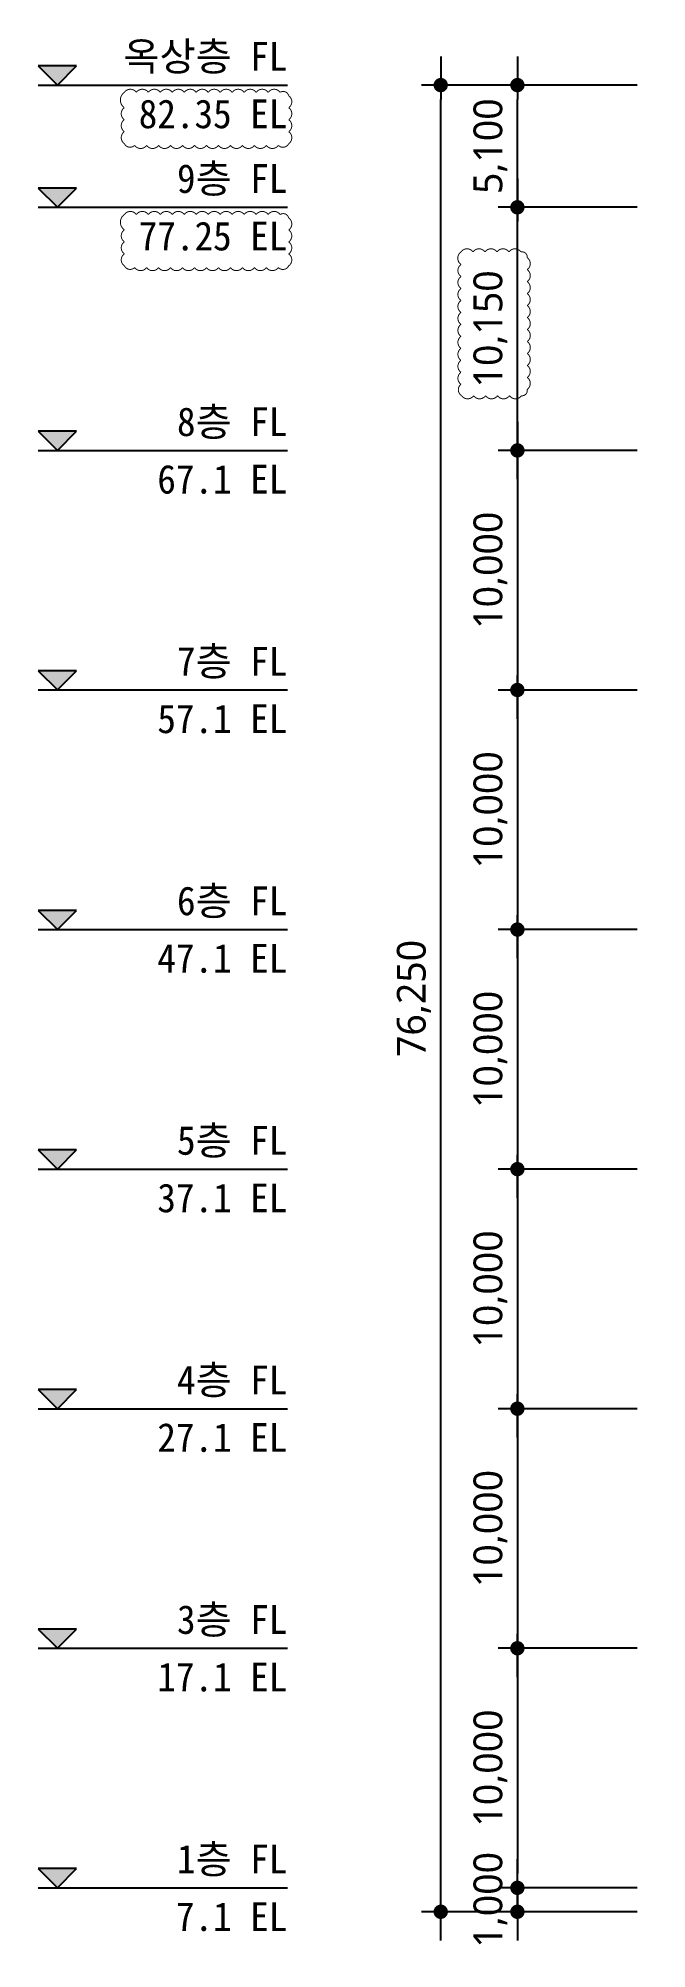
# Model space of a CAD drawing. Header units: millimetres. Extents: x 6178 to 1332178, y 1007012 to 1184858.
# Drawn here: x 1014178 to 1039578, y 1050383 to 1130135 of the extents above; entities that cross this region are included whole.
import ezdxf
from ezdxf.enums import TextEntityAlignment as Align

# ---------------------------------------------------------------- set-up
doc = ezdxf.new("R2010")
doc.units = ezdxf.units.MM
for name, color, linetype, lineweight in [('A-DIMS', 7, 'Continuous', 25), ('A-MKXX-NAME', 3, 'Continuous', 25), ('A-XXXX-SYMB', 7, 'Continuous', 25), ('A-XXXX-TXT2', 3, 'Continuous', 25), ('REV-202205', 20, 'Continuous', 25)]:
    doc.layers.add(name, color=color, linetype=linetype, lineweight=lineweight)
doc.styles.add('HY울릉도L', font='')
doc.styles.add('돋움체', font='')
doc.styles.add('맑은고딕', font='malgun.ttf')
doc.styles.get('HY울릉도L').set_extended_font_data('HYwulM')
doc.styles.get('돋움체').set_extended_font_data('DotumChe')
doc.dimstyles.new('CDIM', dxfattribs={"dimtxt": 3, "dimasz": 1.5, "dimexe": 2, "dimexo": 1, "dimgap": 1, "dimtad": 1, "dimdec": 0, "dimrnd": 0.5, "dimzin": 0, "dimdsep": 32, "dimlunit": 6, "dimtxsty": 'HY울릉도L', "dimblk1": '_CIDOT', "dimblk2": '_CIDOT', "dimsah": 1, "dimcen": 5.5, "dimclrd": 2, "dimclre": 2, "dimclrt": 7, "dimadec": 0, "dimazin": 0, "dimtfac": 1, "dimtdec": 0, "dimtix": 1, "dimtmove": 2, "dimatfit": 1, "dimldrblk": '_CIDOT', "dimfxl": 1, "dimtolj": 1, "dimtzin": 0, "dimlwd": -1, "dimarcsym": 0})

# ---------------------------------------------------------------- blocks, each defined once
blk = doc.blocks.new('_CIDOT')
at = {"color": 0, "linetype": 'ByBlock'}
blk.add_line((2, 0), (-1, 0), dxfattribs=at)
at = {"color": 0, "linetype": 'ByBlock', "const_width": 0.5}
blk.add_lwpolyline([(-0.25, 0, 1), (0.25, 0, 1)], format="xyb", close=True, dxfattribs=at)
blk = doc.blocks.new('*D85')
at = {"layer": 'A-DIMS', "lineweight": -2, "transparency": 16777216}
for p, q in [((120560, -217424), (114760, -217424)), ((120560, -227574), (114760, -227574))]:
    blk.add_line(p, q, dxfattribs=at)
at = {"layer": 'A-DIMS', "transparency": 16777216}
blk.add_line((115560, -226974), (115560, -218024), dxfattribs=at)
at = {"layer": 'A-DIMS', "transparency": 16777216, "xscale": 600, "yscale": 600, "zscale": 600}
for p, rotation in [((115560, -217424), 90), ((115560, -227574), 270)]:
    blk.add_blockref('_CIDOT', p, dxfattribs=dict(at, rotation=rotation))
at = {"layer": 'A-DIMS', "color": 3, "transparency": 16777216, "insert": (114436, -222499), "char_height": 1200, "attachment_point": 5, "rotation": 90, "style": '맑은고딕'}
blk.add_mtext('\\A1;10,150', dxfattribs=at)
blk = doc.blocks.new('*D86')
at = {"layer": 'A-DIMS', "lineweight": -2, "transparency": 16777216}
for p, q in [((120560, -227574), (114760, -227574)), ((120560, -237574), (114760, -237574))]:
    blk.add_line(p, q, dxfattribs=at)
at = {"layer": 'A-DIMS', "transparency": 16777216}
blk.add_line((115560, -228174), (115560, -236974), dxfattribs=at)
at = {"layer": 'A-DIMS', "transparency": 16777216, "xscale": 600, "yscale": 600, "zscale": 600}
for p, rotation in [((115560, -227574), 90), ((115560, -237574), 270)]:
    blk.add_blockref('_CIDOT', p, dxfattribs=dict(at, rotation=rotation))
at = {"layer": 'A-DIMS', "color": 3, "transparency": 16777216, "insert": (114436, -232574), "char_height": 1200, "attachment_point": 5, "rotation": 90, "style": '맑은고딕'}
blk.add_mtext('\\A1;10,000', dxfattribs=at)
blk = doc.blocks.new('*D87')
at = {"layer": 'A-DIMS', "lineweight": -2, "transparency": 16777216}
for p, q in [((120560, -237574), (114760, -237574)), ((120560, -247574), (114760, -247574))]:
    blk.add_line(p, q, dxfattribs=at)
at = {"layer": 'A-DIMS', "transparency": 16777216}
blk.add_line((115560, -238174), (115560, -246974), dxfattribs=at)
at = {"layer": 'A-DIMS', "transparency": 16777216, "xscale": 600, "yscale": 600, "zscale": 600}
for p, rotation in [((115560, -237574), 90), ((115560, -247574), 270)]:
    blk.add_blockref('_CIDOT', p, dxfattribs=dict(at, rotation=rotation))
at = {"layer": 'A-DIMS', "color": 3, "transparency": 16777216, "insert": (114436, -242574), "char_height": 1200, "attachment_point": 5, "rotation": 90, "style": '맑은고딕'}
blk.add_mtext('\\A1;10,000', dxfattribs=at)
blk = doc.blocks.new('*D88')
at = {"layer": 'A-DIMS', "lineweight": -2, "transparency": 16777216}
for p, q in [((120560, -247574), (114760, -247574)), ((120560, -257574), (114760, -257574))]:
    blk.add_line(p, q, dxfattribs=at)
at = {"layer": 'A-DIMS', "transparency": 16777216}
blk.add_line((115560, -248174), (115560, -256974), dxfattribs=at)
at = {"layer": 'A-DIMS', "transparency": 16777216, "xscale": 600, "yscale": 600, "zscale": 600}
for p, rotation in [((115560, -247574), 90), ((115560, -257574), 270)]:
    blk.add_blockref('_CIDOT', p, dxfattribs=dict(at, rotation=rotation))
at = {"layer": 'A-DIMS', "color": 3, "transparency": 16777216, "insert": (114436, -252574), "char_height": 1200, "attachment_point": 5, "rotation": 90, "style": '맑은고딕'}
blk.add_mtext('\\A1;10,000', dxfattribs=at)
blk = doc.blocks.new('*D89')
at = {"layer": 'A-DIMS', "lineweight": -2, "transparency": 16777216}
for p, q in [((120560, -257574), (114760, -257574)), ((120560, -267574), (114760, -267574))]:
    blk.add_line(p, q, dxfattribs=at)
at = {"layer": 'A-DIMS', "transparency": 16777216}
blk.add_line((115560, -258174), (115560, -266974), dxfattribs=at)
at = {"layer": 'A-DIMS', "transparency": 16777216, "xscale": 600, "yscale": 600, "zscale": 600}
for p, rotation in [((115560, -257574), 90), ((115560, -267574), 270)]:
    blk.add_blockref('_CIDOT', p, dxfattribs=dict(at, rotation=rotation))
at = {"layer": 'A-DIMS', "color": 3, "transparency": 16777216, "insert": (114436, -262574), "char_height": 1200, "attachment_point": 5, "rotation": 90, "style": '맑은고딕'}
blk.add_mtext('\\A1;10,000', dxfattribs=at)
blk = doc.blocks.new('*D90')
at = {"layer": 'A-DIMS', "lineweight": -2, "transparency": 16777216}
for p, q in [((120560, -267574), (114760, -267574)), ((120560, -277574), (114760, -277574))]:
    blk.add_line(p, q, dxfattribs=at)
at = {"layer": 'A-DIMS', "transparency": 16777216}
blk.add_line((115560, -268174), (115560, -276974), dxfattribs=at)
at = {"layer": 'A-DIMS', "transparency": 16777216, "xscale": 600, "yscale": 600, "zscale": 600}
for p, rotation in [((115560, -267574), 90), ((115560, -277574), 270)]:
    blk.add_blockref('_CIDOT', p, dxfattribs=dict(at, rotation=rotation))
at = {"layer": 'A-DIMS', "color": 3, "transparency": 16777216, "insert": (114436, -272574), "char_height": 1200, "attachment_point": 5, "rotation": 90, "style": '맑은고딕'}
blk.add_mtext('\\A1;10,000', dxfattribs=at)
blk = doc.blocks.new('*D91')
at = {"layer": 'A-DIMS', "lineweight": -2, "transparency": 16777216}
for p, q in [((120560, -277574), (114760, -277574)), ((120560, -287574), (114760, -287574))]:
    blk.add_line(p, q, dxfattribs=at)
at = {"layer": 'A-DIMS', "transparency": 16777216}
blk.add_line((115560, -278174), (115560, -286974), dxfattribs=at)
at = {"layer": 'A-DIMS', "transparency": 16777216, "xscale": 600, "yscale": 600, "zscale": 600}
for p, rotation in [((115560, -277574), 90), ((115560, -287574), 270)]:
    blk.add_blockref('_CIDOT', p, dxfattribs=dict(at, rotation=rotation))
at = {"layer": 'A-DIMS', "color": 3, "transparency": 16777216, "insert": (114436, -282574), "char_height": 1200, "attachment_point": 5, "rotation": 90, "style": '맑은고딕'}
blk.add_mtext('\\A1;10,000', dxfattribs=at)
blk = doc.blocks.new('*D92')
at = {"layer": 'A-DIMS', "lineweight": -2, "transparency": 16777216}
for p, q in [((120560, -212324), (114760, -212324)), ((120560, -217424), (114760, -217424))]:
    blk.add_line(p, q, dxfattribs=at)
at = {"layer": 'A-DIMS', "transparency": 16777216}
blk.add_line((115560, -216824), (115560, -212924), dxfattribs=at)
at = {"layer": 'A-DIMS', "transparency": 16777216, "xscale": 600, "yscale": 600, "zscale": 600}
for p, rotation in [((115560, -212324), 90), ((115560, -217424), 270)]:
    blk.add_blockref('_CIDOT', p, dxfattribs=dict(at, rotation=rotation))
at = {"layer": 'A-DIMS', "color": 3, "transparency": 16777216, "insert": (114436, -214874), "char_height": 1200, "attachment_point": 5, "rotation": 90, "style": '맑은고딕'}
blk.add_mtext('\\A1;5,100', dxfattribs=at)
blk = doc.blocks.new('*D93')
at = {"layer": 'A-DIMS', "lineweight": -2, "transparency": 16777216}
for p, q in [((120560, -212324), (111560, -212324)), ((120560, -288574), (111560, -288574))]:
    blk.add_line(p, q, dxfattribs=at)
at = {"layer": 'A-DIMS', "transparency": 16777216}
blk.add_line((112360, -287974), (112360, -212924), dxfattribs=at)
at = {"layer": 'A-DIMS', "transparency": 16777216, "xscale": 600, "yscale": 600, "zscale": 600}
for p, rotation in [((112360, -212324), 90), ((112360, -288574), 270)]:
    blk.add_blockref('_CIDOT', p, dxfattribs=dict(at, rotation=rotation))
at = {"layer": 'A-DIMS', "color": 3, "transparency": 16777216, "insert": (111239, -250449), "char_height": 1200, "attachment_point": 5, "rotation": 90, "style": '맑은고딕'}
blk.add_mtext('\\A1;76,250', dxfattribs=at)
blk = doc.blocks.new('*D94')
at = {"layer": 'A-DIMS', "transparency": 16777216}
for p, q in [((115560, -286974), (115560, -286374)), ((115560, -287574), (115560, -288574)), ((115560, -289174), (115560, -289774))]:
    blk.add_line(p, q, dxfattribs=at)
at = {"layer": 'A-DIMS', "lineweight": -2, "transparency": 16777216}
for p, q in [((120560, -287574), (114760, -287574)), ((120560, -288574), (114760, -288574))]:
    blk.add_line(p, q, dxfattribs=at)
at = {"layer": 'A-DIMS', "transparency": 16777216, "xscale": 600, "yscale": 600, "zscale": 600}
for p, rotation in [((115560, -287574), 270), ((115560, -288574), 90)]:
    blk.add_blockref('_CIDOT', p, dxfattribs=dict(at, rotation=rotation))
at = {"layer": 'A-DIMS', "color": 3, "transparency": 16777216, "insert": (114436, -288074), "char_height": 1200, "attachment_point": 5, "rotation": 90, "style": '맑은고딕'}
blk.add_mtext('\\A1;1,000', dxfattribs=at)
blk = doc.blocks.new('레벨')
at = {"layer": 'A-XXXX-SYMB'}
for points in [[(96360, -212323.7), (97160, -211523.7), (95560, -211523.7)], [(96360, -217423.7), (97160, -216623.7), (95560, -216623.7)], [(96360, -227573.7), (97160, -226773.7), (95560, -226773.7)], [(96360, -237573.7), (97160, -236773.7), (95560, -236773.7)], [(96360, -247573.7), (97160, -246773.7), (95560, -246773.7)], [(96360, -257573.7), (97160, -256773.7), (95560, -256773.7)], [(96360, -267573.7), (97160, -266773.7), (95560, -266773.7)], [(96360, -277573.7), (97160, -276773.7), (95560, -276773.7)], [(96360, -287573.7), (97160, -286773.7), (95560, -286773.7)]]:
    blk.add_hatch(color=256, dxfattribs=at).paths.add_polyline_path(points)
for p, q in [((95560, -211523.7), (96360, -212323.7)), ((97160, -211523.7), (95560, -211523.7)), ((96360, -212323.7), (97160, -211523.7)), ((95560, -212323.7), (105960, -212323.7)), ((95560, -216623.7), (96360, -217423.7)), ((97160, -216623.7), (95560, -216623.7)), ((96360, -217423.7), (97160, -216623.7)), ((95560, -217423.7), (105960, -217423.7)), ((95560, -226773.7), (96360, -227573.7)), ((97160, -226773.7), (95560, -226773.7)), ((96360, -227573.7), (97160, -226773.7)), ((95560, -227573.7), (105960, -227573.7)), ((95560, -236773.7), (96360, -237573.7)), ((97160, -236773.7), (95560, -236773.7)), ((96360, -237573.7), (97160, -236773.7)), ((95560, -237573.7), (105960, -237573.7)), ((95560, -246773.7), (96360, -247573.7)), ((97160, -246773.7), (95560, -246773.7)), ((96360, -247573.7), (97160, -246773.7)), ((95560, -247573.7), (105960, -247573.7)), ((95560, -256773.7), (96360, -257573.7)), ((97160, -256773.7), (95560, -256773.7)), ((96360, -257573.7), (97160, -256773.7)), ((95560, -257573.7), (105960, -257573.7)), ((95560, -266773.7), (96360, -267573.7)), ((97160, -266773.7), (95560, -266773.7)), ((96360, -267573.7), (97160, -266773.7)), ((95560, -267573.7), (105960, -267573.7)), ((95560, -276773.7), (96360, -277573.7)), ((97160, -276773.7), (95560, -276773.7)), ((96360, -277573.7), (97160, -276773.7)), ((95560, -277573.7), (105960, -277573.7)), ((95560, -286773.7), (96360, -287573.7)), ((97160, -286773.7), (95560, -286773.7)), ((96360, -287573.7), (97160, -286773.7)), ((95560, -287573.7), (105960, -287573.7))]:
    blk.add_line(p, q, dxfattribs=at)
at = {"layer": 'A-XXXX-TXT2', "style": '돋움체'}
for s, p in [('옥상층 FL', (105960, -211123.7)), ('82.35 EL', (105960, -213523.7)), ('9층 FL', (105960, -216223.7)), ('77.25 EL', (105960, -218623.7)), ('8층 FL', (105960, -226373.7)), ('67.1 EL', (105960, -228773.7)), ('7층 FL', (105960, -236373.7)), ('57.1 EL', (105960, -238773.7)), ('6층 FL', (105960, -246373.7)), ('47.1 EL', (105960, -248773.7)), ('5층 FL', (105960, -256373.7)), ('37.1 EL', (105960, -258773.7)), ('4층 FL', (105960, -266373.7)), ('27.1 EL', (105960, -268773.7)), ('3층 FL', (105960, -276373.7)), ('17.1 EL', (105960, -278773.7)), ('1층 FL', (105960, -286373.7)), ('7.1 EL', (105960, -288773.7))]:
    blk.add_text(s, height=1200, dxfattribs=at).set_placement(p, align=Align.MIDDLE_RIGHT)
at = {"layer": 'A-DIMS'}
for base, p1, p2, picture, middle in [((112360, -212323.7), (120960, -288573.7), (120960, -212323.7), '*D93', (111239.3, -250448.7)), ((115560, -212323.7), (120960, -217423.7), (120960, -212323.7), '*D92', (114436.1, -214873.7)), ((115560, -217423.7), (120960, -227573.7), (120960, -217423.7), '*D85', (114436.1, -222498.7)), ((115560, -237573.7), (120960, -227573.7), (120960, -237573.7), '*D86', (114436.1, -232573.7)), ((115560, -247573.7), (120960, -237573.7), (120960, -247573.7), '*D87', (114436.1, -242573.7)), ((115560, -257573.7), (120960, -247573.7), (120960, -257573.7), '*D88', (114436.1, -252573.7)), ((115560, -267573.7), (120960, -257573.7), (120960, -267573.7), '*D89', (114436.1, -262573.7)), ((115560, -277573.7), (120960, -267573.7), (120960, -277573.7), '*D90', (114436.1, -272573.7)), ((115560, -287573.7), (120960, -277573.7), (120960, -287573.7), '*D91', (114436.1, -282573.7)), ((115560, -288573.7), (120960, -287573.7), (120960, -288573.7), '*D94', (114436.1, -288073.7))]:
    dim = blk.add_linear_dim(base=base, p1=p1, p2=p2, angle=270, dimstyle='CDIM', override={"dimscale": 400, "dimtxsty": '맑은고딕', "dimclrd": 256, "dimclre": 256, "dimclrt": 3}, dxfattribs=at)
    dim.commit()
    dim.dimension.update_dxf_attribs({"geometry": picture, "text_midpoint": middle})

msp = doc.modelspace()

# ---------------------------------------------------------------- linework, layer by layer
at = {"layer": 'REV-202205', "const_width": 40}
for points in [[(1017773.5, 1127874.3, -0.5205671), (1018273.5, 1127874.3, -0.5205671), (1018773.5, 1127874.3, -0.5205671), (1019273.5, 1127874.3, -0.5205671), (1019773.5, 1127874.3, -0.5205671), (1020273.5, 1127874.3, -0.5205671), (1020773.5, 1127874.3, -0.5205671), (1021273.5, 1127874.3, -0.5205671), (1021773.5, 1127874.3, -0.5205671), (1022273.5, 1127874.3, -0.5205671), (1022773.5, 1127874.3, -0.5205671), (1023273.5, 1127874.3, -0.5205671), (1023773.5, 1127874.3, -0.5205671), (1024273.5, 1127874.3, -0.5205671), (1024631.7, 1127732.4, -0.5205671), (1024631.7, 1127232.4, -0.5205671), (1024631.7, 1126732.4, -0.5205671), (1024631.7, 1126232.4, -0.5205671), (1024631.7, 1125732.4, -0.5205671), (1024201.3, 1125662.8, -0.5205671), (1023701.3, 1125662.8, -0.5205671), (1023201.3, 1125662.8, -0.5205671), (1022701.3, 1125662.8, -0.5205671), (1022201.3, 1125662.8, -0.5205671), (1021701.3, 1125662.8, -0.5205671), (1021201.3, 1125662.8, -0.5205671), (1020701.3, 1125662.8, -0.5205671), (1020201.3, 1125662.8, -0.5205671), (1019701.3, 1125662.8, -0.5205671), (1019201.3, 1125662.8, -0.5205671), (1018701.3, 1125662.8, -0.5205671), (1018201.3, 1125662.8, -0.5205671), (1017773.5, 1125735, -0.5205671), (1017773.5, 1126235, -0.5205671), (1017773.5, 1126735, -0.5205671), (1017773.5, 1127235, -0.5205671)], [(1017773.5, 1122774.3, -0.5205671), (1018273.5, 1122774.3, -0.5205671), (1018773.5, 1122774.3, -0.5205671), (1019273.5, 1122774.3, -0.5205671), (1019773.5, 1122774.3, -0.5205671), (1020273.5, 1122774.3, -0.5205671), (1020773.5, 1122774.3, -0.5205671), (1021273.5, 1122774.3, -0.5205671), (1021773.5, 1122774.3, -0.5205671), (1022273.5, 1122774.3, -0.5205671), (1022773.5, 1122774.3, -0.5205671), (1023273.5, 1122774.3, -0.5205671), (1023773.5, 1122774.3, -0.5205671), (1024273.5, 1122774.3, -0.5205671), (1024631.7, 1122632.4, -0.5205671), (1024631.7, 1122132.4, -0.5205671), (1024631.7, 1121632.4, -0.5205671), (1024631.7, 1121132.4, -0.5205671), (1024631.7, 1120632.4, -0.5205671), (1024201.3, 1120562.8, -0.5205671), (1023701.3, 1120562.8, -0.5205671), (1023201.3, 1120562.8, -0.5205671), (1022701.3, 1120562.8, -0.5205671), (1022201.3, 1120562.8, -0.5205671), (1021701.3, 1120562.8, -0.5205671), (1021201.3, 1120562.8, -0.5205671), (1020701.3, 1120562.8, -0.5205671), (1020201.3, 1120562.8, -0.5205671), (1019701.3, 1120562.8, -0.5205671), (1019201.3, 1120562.8, -0.5205671), (1018701.3, 1120562.8, -0.5205671), (1018201.3, 1120562.8, -0.5205671), (1017773.5, 1120635, -0.5205671), (1017773.5, 1121135, -0.5205671), (1017773.5, 1121635, -0.5205671), (1017773.5, 1122135, -0.5205671)], [(1031824.9, 1121213.8, -0.5205671), (1032324.9, 1121213.8, -0.5205671), (1032824.9, 1121213.8, -0.5205671), (1033324.9, 1121213.8, -0.5205671), (1033824.9, 1121213.8, -0.5205671), (1034324.9, 1121213.8, -0.5205671), (1034586.1, 1120974.9, -0.5205671), (1034586.1, 1120474.9, -0.5205671), (1034586.1, 1119974.9, -0.5205671), (1034586.1, 1119474.9, -0.5205671), (1034586.1, 1118974.9, -0.5205671), (1034586.1, 1118474.9, -0.5205671), (1034586.1, 1117974.9, -0.5205671), (1034586.1, 1117474.9, -0.5205671), (1034586.1, 1116974.9, -0.5205671), (1034586.1, 1116474.9, -0.5205671), (1034586.1, 1115974.9, -0.5205671), (1034586.1, 1115474.9, -0.5205671), (1034348.5, 1115212.5, -0.5205671), (1033848.5, 1115212.5, -0.5205671), (1033348.5, 1115212.5, -0.5205671), (1032848.5, 1115212.5, -0.5205671), (1032348.5, 1115212.5, -0.5205671), (1031848.5, 1115212.5, -0.5205671), (1031824.9, 1115688.9, -0.5205671), (1031824.9, 1116188.9, -0.5205671), (1031824.9, 1116688.9, -0.5205671), (1031824.9, 1117188.9, -0.5205671), (1031824.9, 1117688.9, -0.5205671), (1031824.9, 1118188.9, -0.5205671), (1031824.9, 1118688.9, -0.5205671), (1031824.9, 1119188.9, -0.5205671), (1031824.9, 1119688.9, -0.5205671), (1031824.9, 1120188.9, -0.5205671), (1031824.9, 1120688.9, -0.5205671)]]:
    msp.add_lwpolyline(points, format="xyb", close=True, dxfattribs=at)

# ---------------------------------------------------------------- block references
at = {"layer": 'A-MKXX-NAME'}
msp.add_blockref('레벨', (918617.9, 1340501.7), dxfattribs=at)

doc.saveas('drawing.dxf')
